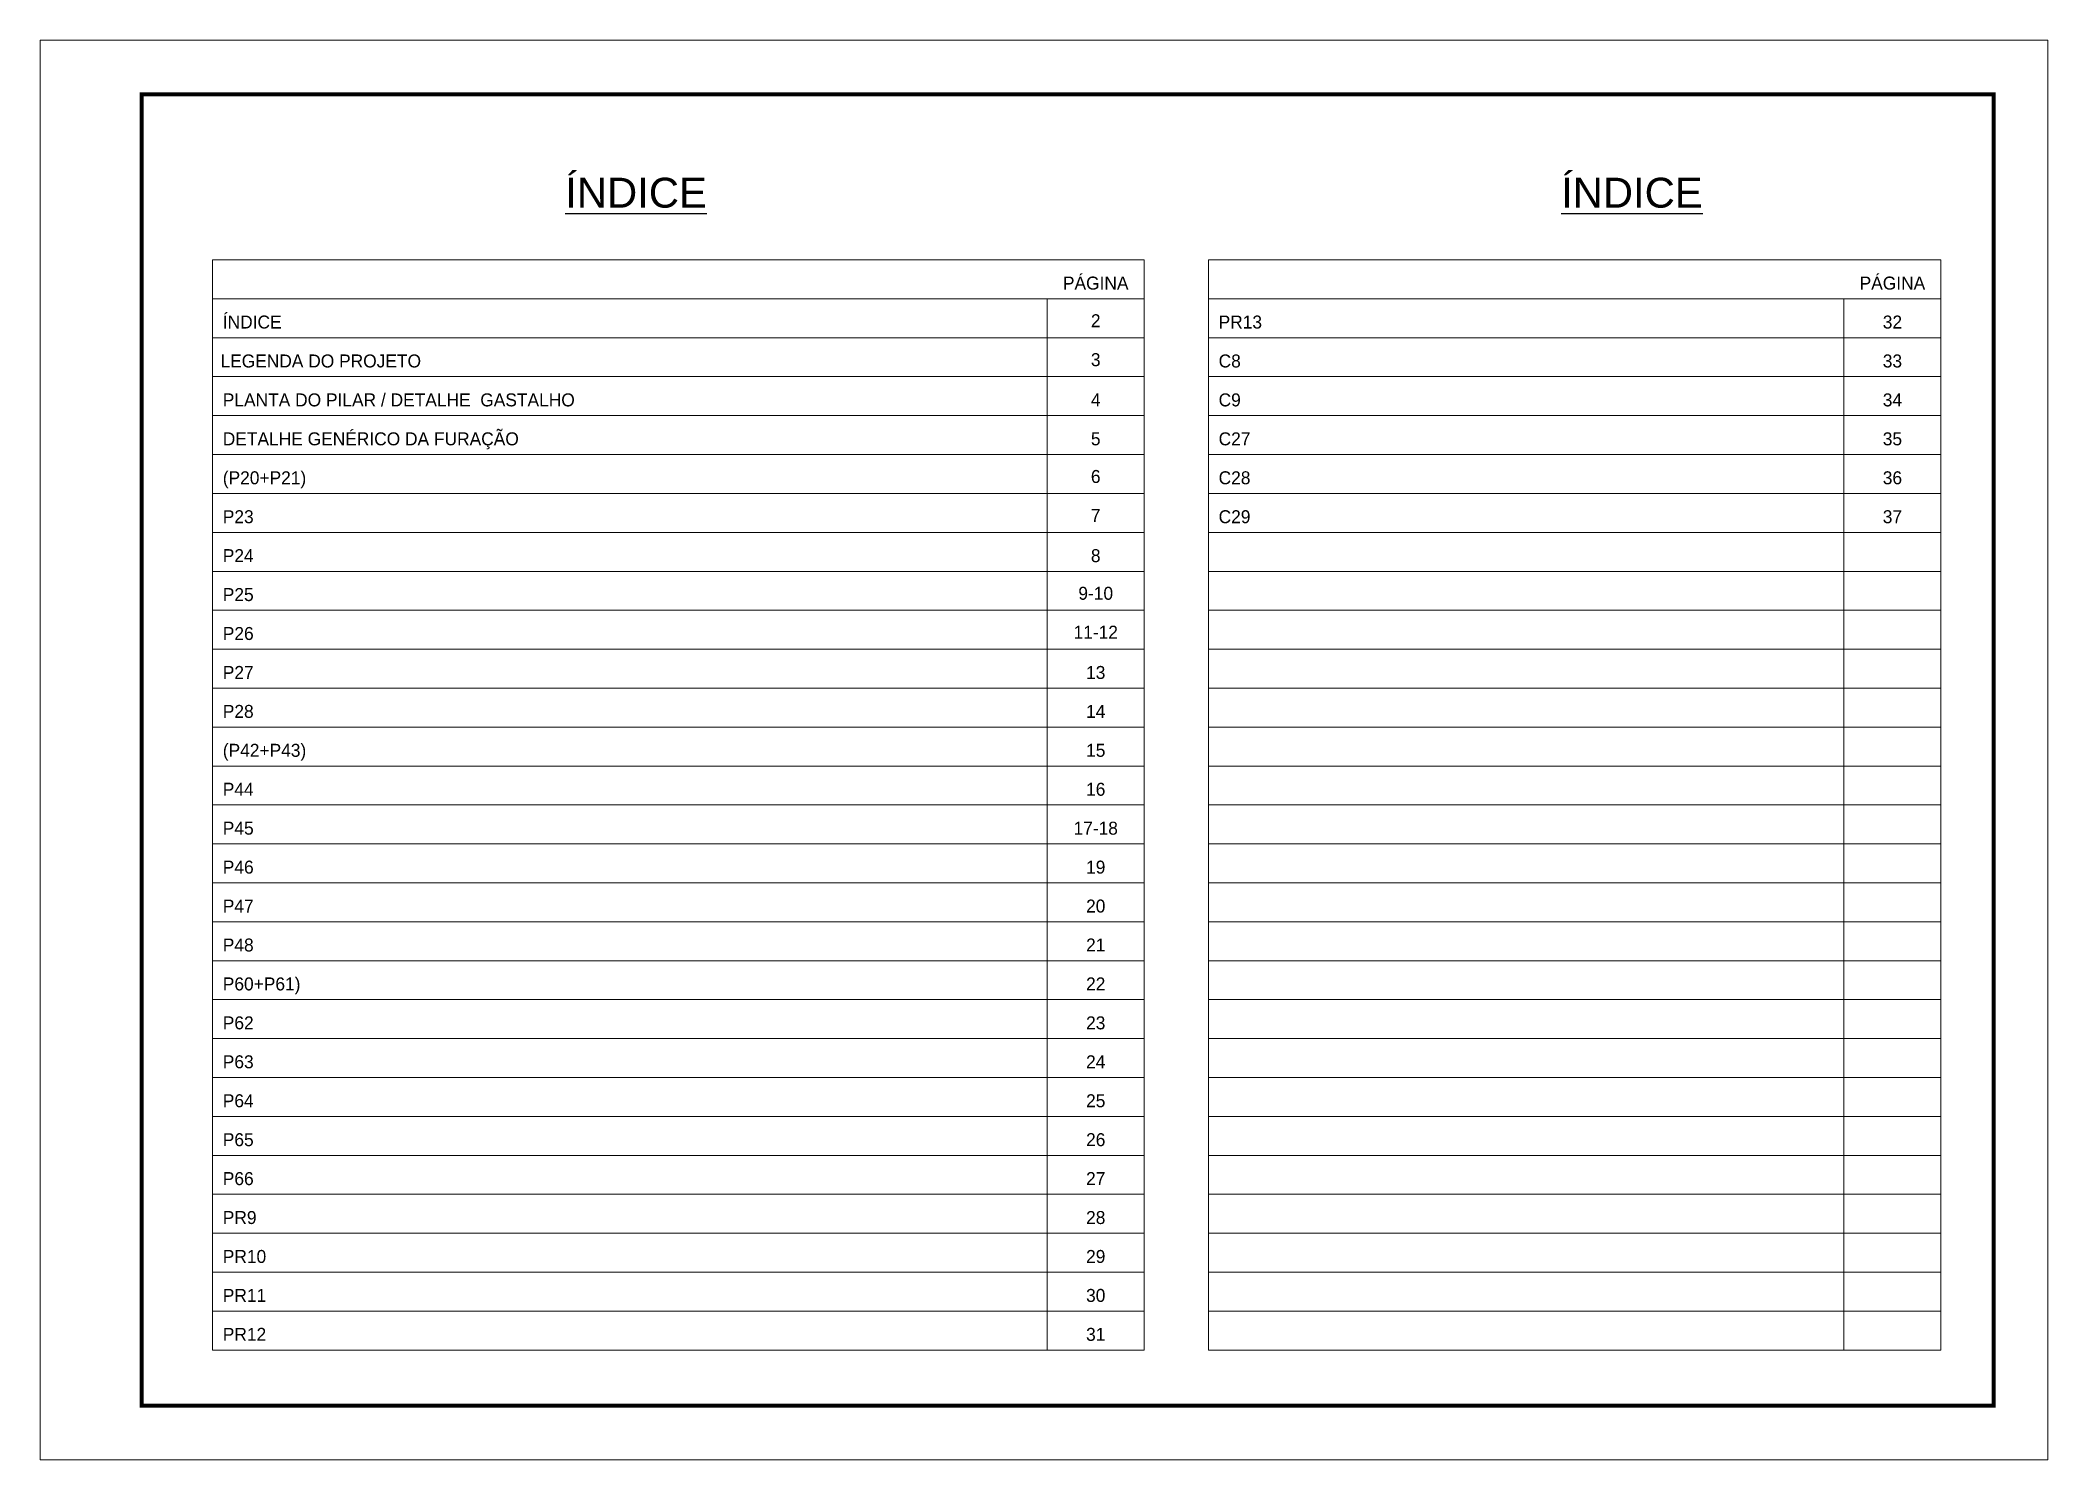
# Model space of a CAD drawing. Extents: x 2949 to 9230, y 1140 to 12527.
# Drawn here: x 4548 to 6033, y 11477 to 12527 of the extents above; entities that cross this region are included whole.
import ezdxf
from ezdxf.enums import TextEntityAlignment as Align

# ---------------------------------------------------------------- set-up
doc = ezdxf.new("R2010")
doc.units = 0
doc.layers.add('CARIMBO', color=255, linetype='Continuous', lineweight=9)
doc.layers.add('Folhas', color=255, linetype='Continuous', lineweight=9)
doc.styles.add('ARIAL', font='arial.ttf')
doc.styles.add('Tecnologia', font='')
doc.styles.get('Tecnologia').set_extended_font_data('Forgotten Futurist')

msp = doc.modelspace()

# ---------------------------------------------------------------- texts
at = {"color": 0, "linetype": 'Continuous', "ltscale": 5, "style": 'ARIAL'}
for p in [(4988.3, 12402.86), (5724.87, 12402.86)]:
    msp.add_text('%%UÍNDICE', height=22.118, dxfattribs=at).set_placement(p, align=Align.CENTER)
at = {"layer": 'CARIMBO', "style": 'Tecnologia'}
for s, height, p in [('PÁGINA', 9.599, (5328.29, 12342.26)), ('PÁGINA', 9.599, (5917.57, 12342.26)), ('2', 9.6, (5328.29, 12314.43)), ('32', 9.599, (5917.57, 12313.46)), ('3', 9.6, (5328.29, 12285.63)), ('33', 9.599, (5917.57, 12284.66)), ('4', 9.6, (5328.29, 12255.87)), ('34', 9.599, (5917.57, 12255.87)), ('5', 9.6, (5328.29, 12227.07)), ('35', 9.599, (5917.57, 12227.07)), ('6', 9.6, (5328.29, 12199.24)), ('36', 9.599, (5917.57, 12198.27)), ('7', 9.6, (5328.29, 12170.44)), ('37', 9.599, (5917.57, 12169.48)), ('8', 9.6, (5328.29, 12140.68)), ('9-10', 9.599, (5328.29, 12112.85)), ('11-12', 9.599, (5328.29, 12084.06)), ('13', 9.599, (5328.29, 12054.29)), ('14', 9.599, (5328.29, 12025.5)), ('15', 9.599, (5328.29, 11996.7)), ('16', 9.599, (5328.29, 11967.9)), ('17-18', 9.599, (5328.29, 11939.11)), ('19', 9.599, (5328.29, 11910.31)), ('20', 9.599, (5328.29, 11881.52)), ('21', 9.599, (5328.29, 11852.72)), ('22', 9.599, (5328.29, 11823.92)), ('23', 9.599, (5328.29, 11795.13)), ('24', 9.599, (5328.29, 11766.33)), ('25', 9.599, (5328.29, 11737.53)), ('26', 9.599, (5328.29, 11708.74)), ('27', 9.599, (5328.29, 11679.94)), ('28', 9.599, (5328.29, 11651.15)), ('29', 9.599, (5328.29, 11622.35)), ('30', 9.599, (5328.29, 11593.55)), ('31', 9.599, (5328.29, 11564.76))]:
    msp.add_text(s, height=height, dxfattribs=at).set_placement(p, align=Align.CENTER)
for s, height, p in [('ÍNDICE', 9.599, (4682.62, 12313.46)), ('PR13', 9.599, (5419.19, 12313.46)), ('LEGENDA DO PROJETO', 9.5987, (4680.91, 12284.66)), ('C8', 9.599, (5419.19, 12284.66)), ('PLANTA DO PILAR / DETALHE  GASTALHO ', 9.5987, (4682.62, 12255.87)), ('C9', 9.599, (5419.19, 12255.87)), ('DETALHE GENÉRICO DA FURAÇÃO', 9.5987, (4682.62, 12227.07)), ('C27', 9.599, (5419.19, 12227.07)), ('(P20+P21)', 9.599, (4682.62, 12198.27)), ('C28', 9.599, (5419.19, 12198.27)), ('P23', 9.599, (4682.62, 12169.48)), ('C29', 9.599, (5419.19, 12169.48)), ('P24', 9.599, (4682.62, 12140.68)), ('P25', 9.599, (4682.62, 12111.89)), ('P26', 9.599, (4682.62, 12083.09)), ('P27', 9.599, (4682.62, 12054.29)), ('P28', 9.599, (4682.62, 12025.5)), ('(P42+P43)', 9.599, (4682.62, 11996.7)), ('P44', 9.599, (4682.62, 11967.9)), ('P45', 9.599, (4682.62, 11939.11)), ('P46', 9.599, (4682.62, 11910.31)), ('P47', 9.599, (4682.62, 11881.52)), ('P48', 9.599, (4682.62, 11852.72)), ('P60+P61) ', 9.599, (4682.62, 11823.92)), ('P62', 9.599, (4682.62, 11795.13)), ('P63', 9.599, (4682.62, 11766.33)), ('P64', 9.599, (4682.62, 11737.53)), ('P65', 9.599, (4682.62, 11708.74)), ('P66', 9.599, (4682.62, 11679.94)), ('PR9', 9.599, (4682.62, 11651.15)), ('PR10', 9.599, (4682.62, 11622.35)), ('PR11', 9.599, (4682.62, 11593.55)), ('PR12', 9.599, (4682.62, 11564.76))]:
    msp.add_text(s, height=height, dxfattribs=at).set_placement(p)

# ---------------------------------------------------------------- linework, layer by layer
at = {"layer": 'CARIMBO'}
for p, q in [((4675.12, 12364.24), (5364.2, 12364.24)), ((4675.12, 12364.24), (4675.12, 11557.95)), ((5364.2, 12364.24), (5364.2, 11557.95)), ((5411.69, 12364.24), (5953.48, 12364.24)), ((5411.69, 12364.24), (5411.69, 11557.95)), ((5953.48, 12364.24), (5953.48, 11557.95)), ((4675.12, 12335.45), (5364.2, 12335.45)), ((5292.38, 12335.45), (5292.38, 11557.95)), ((5411.69, 12335.45), (5953.48, 12335.45)), ((5881.66, 12335.45), (5881.66, 11557.95)), ((4675.12, 12306.65), (5364.2, 12306.65)), ((5411.69, 12306.65), (5953.48, 12306.65)), ((4675.12, 12277.86), (5364.2, 12277.86)), ((5411.69, 12277.86), (5953.48, 12277.86)), ((4675.12, 12249.06), (5364.2, 12249.06)), ((5411.69, 12249.06), (5953.48, 12249.06)), ((4675.12, 12220.26), (5364.2, 12220.26)), ((5411.69, 12220.26), (5953.48, 12220.26)), ((4675.12, 12191.47), (5364.2, 12191.47)), ((5411.69, 12191.47), (5953.48, 12191.47)), ((4675.12, 12162.67), (5364.2, 12162.67)), ((5411.69, 12162.67), (5953.48, 12162.67)), ((4675.12, 12133.87), (5364.2, 12133.87)), ((5411.69, 12133.87), (5953.48, 12133.87)), ((4675.12, 12105.08), (5364.2, 12105.08)), ((5411.69, 12105.08), (5953.48, 12105.08)), ((4675.12, 12076.28), (5364.2, 12076.28)), ((5411.69, 12076.28), (5953.48, 12076.28)), ((4675.12, 12047.49), (5364.2, 12047.49)), ((5411.69, 12047.49), (5953.48, 12047.49)), ((4675.12, 12018.69), (5364.2, 12018.69)), ((5411.69, 12018.69), (5953.48, 12018.69)), ((4675.12, 11989.89), (5364.2, 11989.89)), ((5411.69, 11989.89), (5953.48, 11989.89)), ((4675.12, 11961.1), (5364.2, 11961.1)), ((5411.69, 11961.1), (5953.48, 11961.1)), ((4675.12, 11932.3), (5364.2, 11932.3)), ((5411.69, 11932.3), (5953.48, 11932.3)), ((4675.12, 11903.5), (5364.2, 11903.5)), ((5411.69, 11903.5), (5953.48, 11903.5)), ((4675.12, 11874.71), (5364.2, 11874.71)), ((5411.69, 11874.71), (5953.48, 11874.71)), ((4675.12, 11845.91), (5364.2, 11845.91)), ((5411.69, 11845.91), (5953.48, 11845.91)), ((4675.12, 11817.12), (5364.2, 11817.12)), ((5411.69, 11817.12), (5953.48, 11817.12)), ((4675.12, 11788.32), (5364.2, 11788.32)), ((5411.69, 11788.32), (5953.48, 11788.32)), ((4675.12, 11759.52), (5364.2, 11759.52)), ((5411.69, 11759.52), (5953.48, 11759.52)), ((4675.12, 11730.73), (5364.2, 11730.73)), ((5411.69, 11730.73), (5953.48, 11730.73)), ((4675.12, 11701.93), (5364.2, 11701.93)), ((5411.69, 11701.93), (5953.48, 11701.93)), ((4675.12, 11673.14), (5364.2, 11673.14)), ((5411.69, 11673.14), (5953.48, 11673.14)), ((4675.12, 11644.34), (5364.2, 11644.34)), ((5411.69, 11644.34), (5953.48, 11644.34)), ((4675.12, 11615.54), (5364.2, 11615.54)), ((5411.69, 11615.54), (5953.48, 11615.54)), ((4675.12, 11586.75), (5364.2, 11586.75)), ((5411.69, 11586.75), (5953.48, 11586.75)), ((4675.12, 11557.95), (5364.2, 11557.95)), ((5411.69, 11557.95), (5953.48, 11557.95))]:
    msp.add_line(p, q, dxfattribs=at)
at = {"layer": 'Folhas'}
msp.add_lwpolyline([(4547.53, 11476.73), (6032.53, 11476.73), (6032.53, 12526.73), (4547.53, 12526.73)], close=True, dxfattribs=at)
at = {"layer": 'Folhas', "color": 30, "const_width": 3}
msp.add_lwpolyline([(4622.53, 11516.73), (5992.53, 11516.73), (5992.53, 12486.73), (4622.53, 12486.73)], close=True, dxfattribs=at)

msp.set_redraw_order([(e.dxf.handle, doc.entitydb.next_handle()) for e in msp.query("TEXT MTEXT ATTDEF DIMENSION ARC_DIMENSION")])  # texts and dimensions are drawn at this point

doc.saveas('drawing.dxf')
